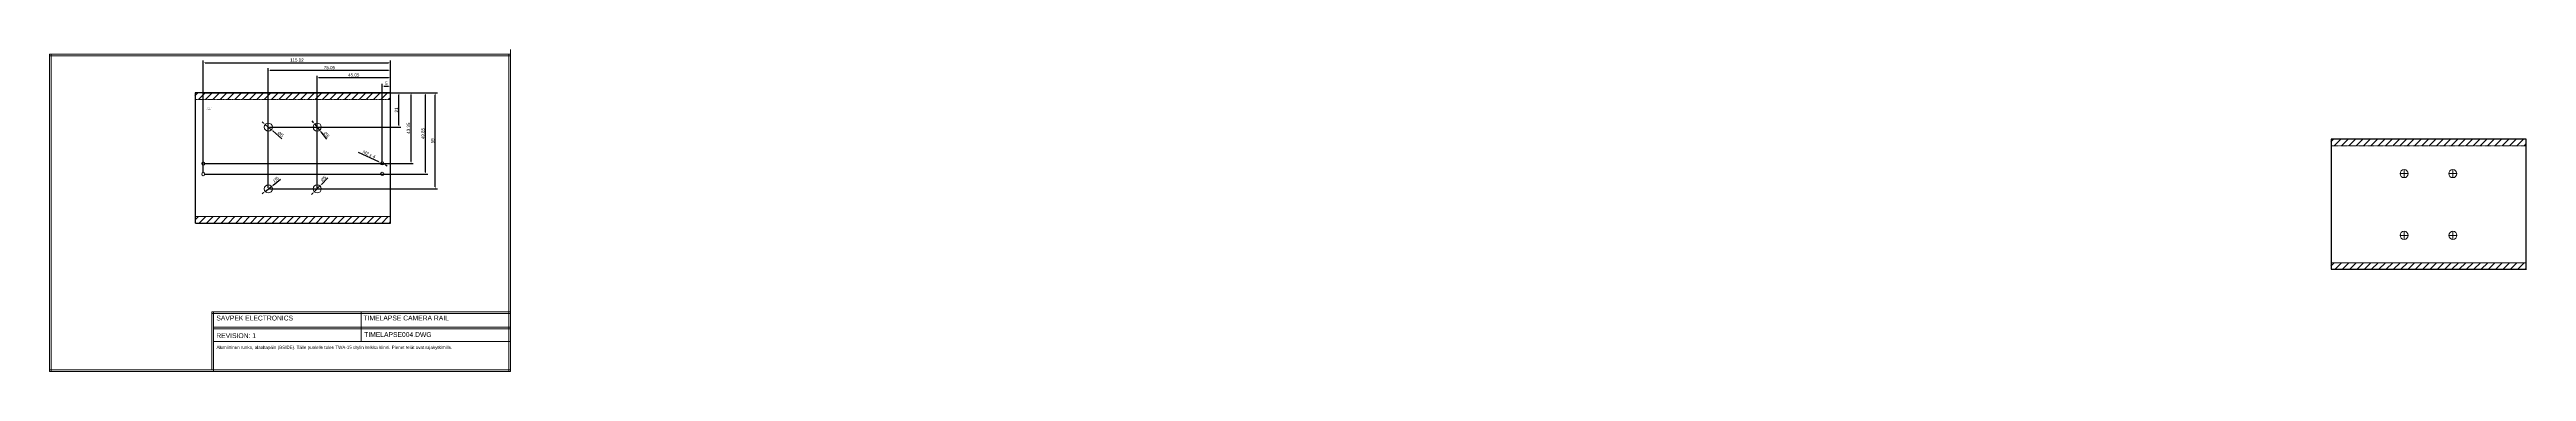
# Paper-space layout 'RUNKO-ALAPUOLI' of a CAD drawing. Header units: millimetres. Extents: x 8 to 1530, y 7 to 205.
import ezdxf

# ---------------------------------------------------------------- set-up
doc = ezdxf.new("R2010")
doc.units = ezdxf.units.MM
doc.linetypes.add('CHAIN', pattern=[0.7087, 0.4724, -0.0591, 0.1181, -0.0591])
doc.layers.add('ATTRIBUUTIT', color=61, linetype='Continuous', plot=False)
doc.layers.add('DIMENSIONS', color=50, linetype='Continuous')
doc.layers.add('RUNKO', color=140, linetype='Continuous')
doc.layers.add('RUNKO-REIKÄ', color=7, linetype='Continuous', true_color=0x39c9ff)
doc.dimstyles.new('SAVPEK_ISOT', dxfattribs={"dimtxt": 2, "dimasz": 1.2, "dimexe": 1.25, "dimexo": 0.625, "dimtad": 1, "dimdsep": 46, "dimtxsty": 'Standard', "dimcen": -2, "dimadec": 0, "dimazin": 0, "dimtfac": 1, "dimtmove": 0, "dimatfit": 3, "dimfxl": 0, "dimarcsym": 0})

# ---------------------------------------------------------------- blocks, each defined once
blk = doc.blocks.new('ALUMIINIPUTKI-80X80-BOTTOMS')
at = {"lineweight": 0}
h = blk.add_hatch(dxfattribs=at)
h.set_pattern_fill('ANSI31', color=256, style=0)
h.set_pattern_definition([(45, (-1229.3503, -256.4846), (-2.245064, 2.245064), [])])
h.paths.add_polyline_path([(-0.2, 0), (-0.2, -4.1), (119.8, -4.1), (119.8, 0)])
h = blk.add_hatch(dxfattribs=at)
h.set_pattern_fill('ANSI31', color=256, style=0)
h.set_pattern_definition([(45, (83.8435, -284.888), (-2.245064, 2.245064), [])])
h.paths.add_polyline_path([(1313, -28.4), (1313, -32.5), (1433, -32.5), (1433, -28.4)])
h = blk.add_hatch(dxfattribs=at)
h.set_pattern_fill('ANSI31', color=256, style=0)
h.set_pattern_definition([(45, (-1229.2402, -256.4846), (-2.245064, 2.245064), [])])
h.paths.add_polyline_path([(119.9, -76), (-0.1, -76), (-0.1, -80), (119.9, -80)])
h = blk.add_hatch(dxfattribs=at)
h.set_pattern_fill('ANSI31', color=256, style=0)
h.set_pattern_definition([(45, (83.9536, -284.888), (-2.245064, 2.245064), [])])
h.paths.add_polyline_path([(1433.1, -104.4), (1313.1, -104.4), (1313.1, -108.4), (1433.1, -108.4)])
for p, q in [((120, 0), (0, 0)), ((0, 0), (0, -80)), ((120, -80), (120, 0)), ((1433.2, -28.4), (1313.2, -28.4)), ((1313.2, -28.4), (1313.2, -108.4)), ((1433.2, -108.4), (1433.2, -28.4)), ((0.1, -80), (120.1, -80)), ((1313.3, -108.4), (1433.3, -108.4))]:
    blk.add_line(p, q)
at = {"linetype": 'CHAIN', "lineweight": 0}
for p, q in [((-0.2, -4.1), (119.8, -4.1)), ((1313, -32.5), (1433, -32.5))]:
    blk.add_line(p, q, dxfattribs=at)
at = {"lineweight": 0}
for p, q in [((-0.2, -76), (119.8, -76)), ((115, -76), (114, -76)), ((115, -76), (116, -76)), ((36.4, -80), (33.9, -80)), ((36.4, -80), (38.9, -80)), ((60, -80), (40, -80)), ((60.1, -80), (80.1, -80)), ((83.6, -80), (81.1, -80)), ((83.6, -80), (86.1, -80)), ((1313, -104.4), (1433, -104.4)), ((1428.2, -104.4), (1427.2, -104.4)), ((1428.2, -104.4), (1429.2, -104.4)), ((1349.6, -108.4), (1347.1, -108.4)), ((1349.6, -108.4), (1352.1, -108.4)), ((1373.2, -108.4), (1353.2, -108.4)), ((1373.3, -108.4), (1393.3, -108.4)), ((1396.8, -108.4), (1394.3, -108.4)), ((1396.8, -108.4), (1399.3, -108.4))]:
    blk.add_line(p, q, dxfattribs=at)
for centre, radius in [((45, -21), 2.5), ((75, -21), 2.5), ((5, -43.4), 1), ((115, -43.3), 1), ((5, -49.9), 1), ((45, -59), 2.5), ((75, -59), 2.5), ((115, -49.8), 1)]:
    blk.add_circle(centre, radius, dxfattribs=at)
at = {"layer": 'RUNKO-REIKÄ', "color": 0, "lineweight": 0}
for p, q in [((1355.6, -49.6), (1360.6, -49.6)), ((1358.1, -47.1), (1358.1, -52.1)), ((1385.5, -49.6), (1390.5, -49.6)), ((1388, -47.1), (1388, -52.1)), ((1355.6, -87.6), (1360.6, -87.6)), ((1358.1, -85.1), (1358.1, -90.1)), ((1385.6, -87.6), (1390.6, -87.6)), ((1388.1, -85.1), (1388.1, -90.1))]:
    blk.add_line(p, q, dxfattribs=at)
at = {"layer": 'RUNKO-REIKÄ', "lineweight": 0}
for centre in [(1358.1, -49.6), (1388, -49.6), (1358.1, -87.6), (1388.1, -87.6)]:
    blk.add_circle(centre, 2.5, dxfattribs=at)
at = {"layer": 'ATTRIBUUTIT', "lineweight": 0, "flags": 8}
for tag, p in [('_TYYPPI', (6.6, -9.2)), ('_KUVAUS', (6.6, -9.7)), ('_NOTES', (6.6, -10.2)), ('_NOTES_RIVI2', (6.6, -10.7)), ('_NOTES_RIVI3', (6.6, -11.1))]:
    blk.add_attdef(tag, p, '', height=0.3, dxfattribs=at)
blk = doc.blocks.new('*D887')
at = {"layer": 'Defpoints', "color": 0, "lineweight": -3}
for p in [(142, 178), (222.4, 178), (142, 157)]:
    blk.add_point(p, dxfattribs=at)
at = {"layer": 'DIMENSIONS', "color": 0, "lineweight": -2}
for p, q in [((142.7, 178), (223.6, 178)), ((222.4, 158.2), (222.4, 176.8)), ((142.7, 157), (223.6, 157))]:
    blk.add_line(p, q, dxfattribs=at)
for points in [[(222.2, 176.8), (222.6, 176.8), (222.4, 178)], [(222.6, 158.2), (222.2, 158.2), (222.4, 157)]]:
    blk.add_solid(points, dxfattribs=at)
at = {"layer": 'DIMENSIONS', "color": 0, "lineweight": -2, "insert": (220.8, 167.5), "char_height": 2, "attachment_point": 5, "rotation": 90}
blk.add_mtext('21', dxfattribs=at)
blk = doc.blocks.new('*D888')
at = {"layer": 'Defpoints', "color": 0, "lineweight": -3}
for p in [(102.1, 178), (229.8, 178), (102.1, 134.6)]:
    blk.add_point(p, dxfattribs=at)
at = {"layer": 'DIMENSIONS', "color": 0, "lineweight": -2}
for p, q in [((102.7, 178), (231.1, 178)), ((229.8, 135.8), (229.8, 176.8)), ((102.7, 134.6), (231.1, 134.6))]:
    blk.add_line(p, q, dxfattribs=at)
for points in [[(229.6, 176.8), (230, 176.8), (229.8, 178)], [(230, 135.8), (229.6, 135.8), (229.8, 134.6)]]:
    blk.add_solid(points, dxfattribs=at)
at = {"layer": 'DIMENSIONS', "color": 0, "lineweight": -2, "insert": (228.2, 156.3), "char_height": 2, "attachment_point": 5, "rotation": 90}
blk.add_mtext('43.35', dxfattribs=at)
blk = doc.blocks.new('*D889')
at = {"layer": 'Defpoints', "color": 0, "lineweight": -3}
for p in [(102.7, 178), (238.8, 178), (102.1, 128.1)]:
    blk.add_point(p, dxfattribs=at)
at = {"layer": 'DIMENSIONS', "color": 0, "lineweight": -2}
for p, q in [((103.3, 178), (240.1, 178)), ((238.8, 129.3), (238.8, 176.8)), ((102.7, 128.1), (240.1, 128.1))]:
    blk.add_line(p, q, dxfattribs=at)
for points in [[(238.6, 176.8), (239, 176.8), (238.8, 178)], [(239, 129.3), (238.6, 129.3), (238.8, 128.1)]]:
    blk.add_solid(points, dxfattribs=at)
at = {"layer": 'DIMENSIONS', "color": 0, "lineweight": -2, "insert": (237.2, 153), "char_height": 2, "attachment_point": 5, "rotation": 90}
blk.add_mtext('49.85', dxfattribs=at)
blk = doc.blocks.new('*D890')
at = {"layer": 'Defpoints', "color": 0, "lineweight": -3}
for p in [(142, 178), (244.7, 178), (142, 119)]:
    blk.add_point(p, dxfattribs=at)
at = {"layer": 'DIMENSIONS', "color": 0, "lineweight": -2}
for p, q in [((142.7, 178), (246, 178)), ((244.7, 120.2), (244.7, 176.8)), ((142.7, 119), (246, 119))]:
    blk.add_line(p, q, dxfattribs=at)
for points in [[(244.5, 176.8), (244.9, 176.8), (244.7, 178)], [(244.9, 120.2), (244.5, 120.2), (244.7, 119)]]:
    blk.add_solid(points, dxfattribs=at)
at = {"layer": 'DIMENSIONS', "color": 0, "lineweight": -2, "insert": (243.1, 148.5), "char_height": 2, "attachment_point": 5, "rotation": 90}
blk.add_mtext('59', dxfattribs=at)
blk = doc.blocks.new('*D891')
at = {"layer": 'Defpoints', "color": 0, "lineweight": -3}
for p in [(217.1, 182.2), (212.1, 134.6), (217.1, 134.6)]:
    blk.add_point(p, dxfattribs=at)
at = {"layer": 'DIMENSIONS', "color": 0, "lineweight": -2}
for p, q in [((212.1, 135.3), (212.1, 183.5)), ((217.1, 135.2), (217.1, 183.5)), ((213.3, 182.2), (215.9, 182.2))]:
    blk.add_line(p, q, dxfattribs=at)
for points in [[(213.3, 182), (213.3, 182.4), (212.1, 182.2)], [(215.9, 182.4), (215.9, 182), (217.1, 182.2)]]:
    blk.add_solid(points, dxfattribs=at)
at = {"layer": 'DIMENSIONS', "color": 0, "lineweight": -2, "insert": (214.6, 183.9), "char_height": 2, "attachment_point": 5}
blk.add_mtext('5', dxfattribs=at)
blk = doc.blocks.new('*D892')
at = {"layer": 'Defpoints', "color": 0, "lineweight": -3}
for p in [(217.1, 187.4), (172, 119), (217.1, 119)]:
    blk.add_point(p, dxfattribs=at)
at = {"layer": 'DIMENSIONS', "color": 0, "lineweight": -2}
for p, q in [((172, 119.6), (172, 188.6)), ((173.2, 187.4), (215.9, 187.4)), ((217.1, 119.6), (217.1, 188.6))]:
    blk.add_line(p, q, dxfattribs=at)
for points in [[(173.2, 187.2), (173.2, 187.6), (172, 187.4)], [(215.9, 187.6), (215.9, 187.2), (217.1, 187.4)]]:
    blk.add_solid(points, dxfattribs=at)
at = {"layer": 'DIMENSIONS', "color": 0, "lineweight": -2, "insert": (194.6, 189), "char_height": 2, "attachment_point": 5}
blk.add_mtext('45.05', dxfattribs=at)
blk = doc.blocks.new('*D893')
at = {"layer": 'Defpoints', "color": 0, "lineweight": -3}
for p in [(217.1, 192), (142, 119), (217.1, 119.6)]:
    blk.add_point(p, dxfattribs=at)
at = {"layer": 'DIMENSIONS', "color": 0, "lineweight": -2}
for p, q in [((142, 119.6), (142, 193.2)), ((143.2, 192), (215.9, 192)), ((217.1, 120.2), (217.1, 193.2))]:
    blk.add_line(p, q, dxfattribs=at)
for points in [[(143.2, 191.8), (143.2, 192.2), (142, 192)], [(215.9, 192.2), (215.9, 191.8), (217.1, 192)]]:
    blk.add_solid(points, dxfattribs=at)
at = {"layer": 'DIMENSIONS', "color": 0, "lineweight": -2, "insert": (179.6, 193.6), "char_height": 2, "attachment_point": 5}
blk.add_mtext('75.05', dxfattribs=at)
blk = doc.blocks.new('*D894')
at = {"layer": 'Defpoints', "color": 0, "lineweight": -3}
for p in [(217.1, 196.6), (102.1, 128.1), (217.1, 128.1)]:
    blk.add_point(p, dxfattribs=at)
at = {"layer": 'DIMENSIONS', "color": 0, "lineweight": -2}
for p, q in [((102.1, 128.7), (102.1, 197.9)), ((103.3, 196.6), (215.9, 196.6)), ((217.1, 128.7), (217.1, 197.9))]:
    blk.add_line(p, q, dxfattribs=at)
for points in [[(103.3, 196.4), (103.3, 196.8), (102.1, 196.6)], [(215.9, 196.8), (215.9, 196.4), (217.1, 196.6)]]:
    blk.add_solid(points, dxfattribs=at)
at = {"layer": 'DIMENSIONS', "color": 0, "lineweight": -2, "insert": (159.6, 198.2), "char_height": 2, "attachment_point": 5}
blk.add_mtext('115.02', dxfattribs=at)
blk = doc.blocks.new('*D895')
at = {"layer": 'Defpoints', "color": 0, "lineweight": -3}
for p in [(140.2, 158.6), (143.9, 155.3)]:
    blk.add_point(p, dxfattribs=at)
at = {"layer": 'DIMENSIONS', "color": 0, "lineweight": -2}
for p, q in [((139.2, 159.4), (138.3, 160.2)), ((140.2, 158.6), (143.9, 155.3)), ((144.8, 154.6), (150.3, 149.8))]:
    blk.add_line(p, q, dxfattribs=at)
for points in [[(139.4, 159.5), (139.1, 159.2), (140.2, 158.6)], [(144.7, 154.4), (145, 154.7), (143.9, 155.3)]]:
    blk.add_solid(points, dxfattribs=at)
at = {"layer": 'DIMENSIONS', "color": 0, "lineweight": -2, "insert": (149.6, 152.6), "char_height": 2, "attachment_point": 5, "rotation": 319.1817}
blk.add_mtext('∅5', dxfattribs=at)
blk = doc.blocks.new('*D896')
at = {"layer": 'Defpoints', "color": 0, "lineweight": -3}
for p in [(170.5, 158.9), (173.6, 155)]:
    blk.add_point(p, dxfattribs=at)
at = {"layer": 'DIMENSIONS', "color": 0, "lineweight": -2}
for p, q in [((169.8, 159.9), (169, 160.8)), ((170.5, 158.9), (173.6, 155)), ((174.3, 154.1), (177.9, 149.5))]:
    blk.add_line(p, q, dxfattribs=at)
for points in [[(169.9, 160), (169.6, 159.8), (170.5, 158.9)], [(174.2, 153.9), (174.5, 154.2), (173.6, 155)]]:
    blk.add_solid(points, dxfattribs=at)
at = {"layer": 'DIMENSIONS', "color": 0, "lineweight": -2, "insert": (177.8, 152.3), "char_height": 2, "attachment_point": 5, "rotation": 308.192}
blk.add_mtext('∅5', dxfattribs=at)
blk = doc.blocks.new('*D897')
at = {"layer": 'Defpoints', "color": 0, "lineweight": -3}
for p in [(170.3, 117.2), (173.8, 120.8)]:
    blk.add_point(p, dxfattribs=at)
at = {"layer": 'DIMENSIONS', "color": 0, "lineweight": -2}
for p, q in [((174.7, 121.6), (178.7, 125.7)), ((169.4, 116.3), (168.6, 115.5)), ((170.3, 117.2), (173.8, 120.8))]:
    blk.add_line(p, q, dxfattribs=at)
for points in [[(169.3, 116.5), (169.6, 116.2), (170.3, 117.2)], [(174.8, 121.5), (174.5, 121.7), (173.8, 120.8)]]:
    blk.add_solid(points, dxfattribs=at)
at = {"layer": 'DIMENSIONS', "color": 0, "lineweight": -2, "insert": (176, 125.2), "char_height": 2, "attachment_point": 5, "rotation": 45.2431}
blk.add_mtext('∅5', dxfattribs=at)
blk = doc.blocks.new('*D898')
at = {"layer": 'Defpoints', "color": 0, "lineweight": -3}
for p in [(140.1, 117.4), (144, 120.5)]:
    blk.add_point(p, dxfattribs=at)
at = {"layer": 'DIMENSIONS', "color": 0, "lineweight": -2}
for p, q in [((145, 121.3), (149.6, 125)), ((139.1, 116.7), (138.2, 115.9)), ((140.1, 117.4), (144, 120.5))]:
    blk.add_line(p, q, dxfattribs=at)
for points in [[(139, 116.8), (139.3, 116.5), (140.1, 117.4)], [(145.1, 121.1), (144.8, 121.4), (144, 120.5)]]:
    blk.add_solid(points, dxfattribs=at)
at = {"layer": 'DIMENSIONS', "color": 0, "lineweight": -2, "insert": (146.8, 124.8), "char_height": 2, "attachment_point": 5, "rotation": 38.2425}
blk.add_mtext('∅5', dxfattribs=at)
blk = doc.blocks.new('*D899')
at = {"layer": 'Defpoints', "color": 0, "lineweight": -3}
for p in [(211.2, 135.1), (213, 134.2)]:
    blk.add_point(p, dxfattribs=at)
at = {"layer": 'DIMENSIONS', "color": 0, "lineweight": -2}
for p, q in [((210.1, 135.6), (197.6, 141.4)), ((213, 134.2), (211.2, 135.1)), ((214.1, 133.7), (215.2, 133.2))]:
    blk.add_line(p, q, dxfattribs=at)
for points in [[(210.2, 135.7), (210, 135.4), (211.2, 135.1)], [(214, 133.5), (214.2, 133.9), (213, 134.2)]]:
    blk.add_solid(points, dxfattribs=at)
at = {"layer": 'DIMENSIONS', "color": 0, "lineweight": -2, "insert": (204, 140.2), "char_height": 2, "attachment_point": 5, "rotation": 334.8792}
blk.add_mtext('M2 x 4', dxfattribs=at)

psp = doc.layouts.new('RUNKO-ALAPUOLI')

# ---------------------------------------------------------------- linework, layer by layer
at = {"layer": 'DIMENSIONS', "lineweight": 0}
for p, q in [((7.551, 201.789), (7.551, 6.664)), ((7.551, 201.789), (290.251, 201.789)), ((7.551, 201.789), (8.551, 201.789)), ((7.551, 201.789), (7.551, 200.789)), ((7.551, 200.789), (291.019, 200.789)), ((8.551, 201.789), (8.551, 6.664)), ((290.019, 6.664), (290.019, 201.789)), ((290.251, 201.789), (291.019, 201.789)), ((291.019, 6.664), (291.019, 204.696)), ((291.019, 43.402), (107.318, 43.402)), ((107.318, 43.402), (107.318, 7.664)), ((107.318, 43.402), (108.318, 43.402)), ((291.019, 42.402), (107.318, 42.402)), ((108.318, 43.402), (108.318, 6.664)), ((108.318, 33.877), (291.019, 33.877)), ((108.318, 33.877), (108.318, 32.877)), ((108.318, 32.877), (291.019, 32.877)), ((199.168, 43.402), (199.168, 25.033)), ((291.019, 43.402), (291.019, 42.402)), ((108.318, 25.033), (291.019, 25.033)), ((7.551, 6.664), (7.551, 7.664)), ((7.551, 7.664), (291.019, 7.664)), ((7.551, 6.664), (291.019, 6.664)), ((291.019, 6.664), (290.019, 6.664))]:
    psp.add_line(p, q, dxfattribs=at)

# ---------------------------------------------------------------- block references
at = {"layer": 'RUNKO', "lineweight": 0}
psp.add_blockref('ALUMIINIPUTKI-80X80-BOTTOMS', (97.096, 177.975), dxfattribs=at).add_auto_attribs({'_TYYPPI': '80x80 Alumiiniputki', '_KUVAUS': 'Laitteen runko.', '_NOTES': 'Musta anodisointi.'})

# ---------------------------------------------------------------- texts
at = {"layer": 'DIMENSIONS', "lineweight": 0, "attachment_point": 1}
for s, insert, char_height, width in [('SAVPEK ELECTRONICS', (110.11, 41.03), 3, 87.5511), ('TIMELAPSE CAMERA RAIL', (200.589, 41.074), 3, 89.43006), ('Alumiininen runko, alaaltapäin (BSIDE). Tälle puolelle tulee TWA-15 drylin kelkka kiinni. Pienet reiät ovat rajakytkimille.', (110.197, 22.51), 2, 173.47077), ('REVISION: 1', (110.088, 30.211), 3, 87.5511)]:
    psp.add_mtext(s, dxfattribs=dict(at, insert=insert, char_height=char_height, width=width))
at = {"layer": 'DIMENSIONS', "lineweight": 0, "insert": (200.997, 30.885), "char_height": 3, "attachment_point": 1}
psp.add_mtext('TIMELAPSE004.DWG', dxfattribs=at)

# ---------------------------------------------------------------- dimensions: what is measured, and where the dimension line sits
at = {"layer": 'DIMENSIONS', "lineweight": 0}
for base, p1, p2, picture, middle in [((217.096, 196.603), (102.073, 128.124), (217.096, 128.124), '*D894', (159.585, 198.228)), ((217.096, 191.985), (142.047, 118.976), (217.096, 119.601), '*D893', (179.571, 193.61)), ((217.096, 187.367), (172.047, 118.976), (217.096, 118.976), '*D892', (194.571, 188.992)), ((217.096, 182.236), (212.096, 134.626), (217.096, 134.623), '*D891', (214.596, 183.861))]:
    dim = psp.add_linear_dim(base=base, p1=p1, p2=p2, dimstyle='SAVPEK_ISOT', dxfattribs=at)
    dim.commit()
    dim.dimension.update_dxf_attribs({"geometry": picture, "text_midpoint": middle})
for base, p1, p2, picture, middle in [((238.81, 177.975), (102.073, 128.124), (102.713, 177.975), '*D889', (237.185, 153.05)), ((229.831, 177.975), (102.088, 134.623), (102.088, 177.975), '*D888', (228.206, 156.299)), ((222.392, 177.975), (142.047, 156.976), (142.047, 177.975), '*D887', (220.767, 167.476)), ((244.711, 177.975), (142.047, 118.976), (142.047, 177.975), '*D890', (243.086, 148.476))]:
    dim = psp.add_linear_dim(base=base, p1=p1, p2=p2, angle=90, dimstyle='SAVPEK_ISOT', dxfattribs=at)
    dim.commit()
    dim.dimension.update_dxf_attribs({"geometry": picture, "text_midpoint": middle})
for p1, p2, picture, middle in [((140.155, 158.61), (143.938, 155.342), '*D895', (148.578, 151.335)), ((170.501, 158.941), (173.592, 155.011), '*D896', (176.493, 151.324)), ((140.083, 117.429), (144.01, 120.523), '*D898', (147.831, 123.535)), ((170.286, 117.201), (173.807, 120.751), '*D897', (177.11, 124.083))]:
    dim = psp.add_diameter_dim_2p(p1=p1, p2=p2, dimstyle='SAVPEK_ISOT', dxfattribs=at)
    dim.commit()
    dim.dimension.update_dxf_attribs({"geometry": picture, "text_midpoint": middle, "dimtype": 163})
dim = psp.add_diameter_dim_2p(p1=(213.001, 134.201), p2=(211.19, 135.051), text='M2 x 4', dimstyle='SAVPEK_ISOT', dxfattribs=at)
dim.commit()
dim.dimension.update_dxf_attribs({"geometry": '*D899', "text_midpoint": (203.321, 138.74), "dimtype": 163})

doc.saveas('drawing.dxf')
